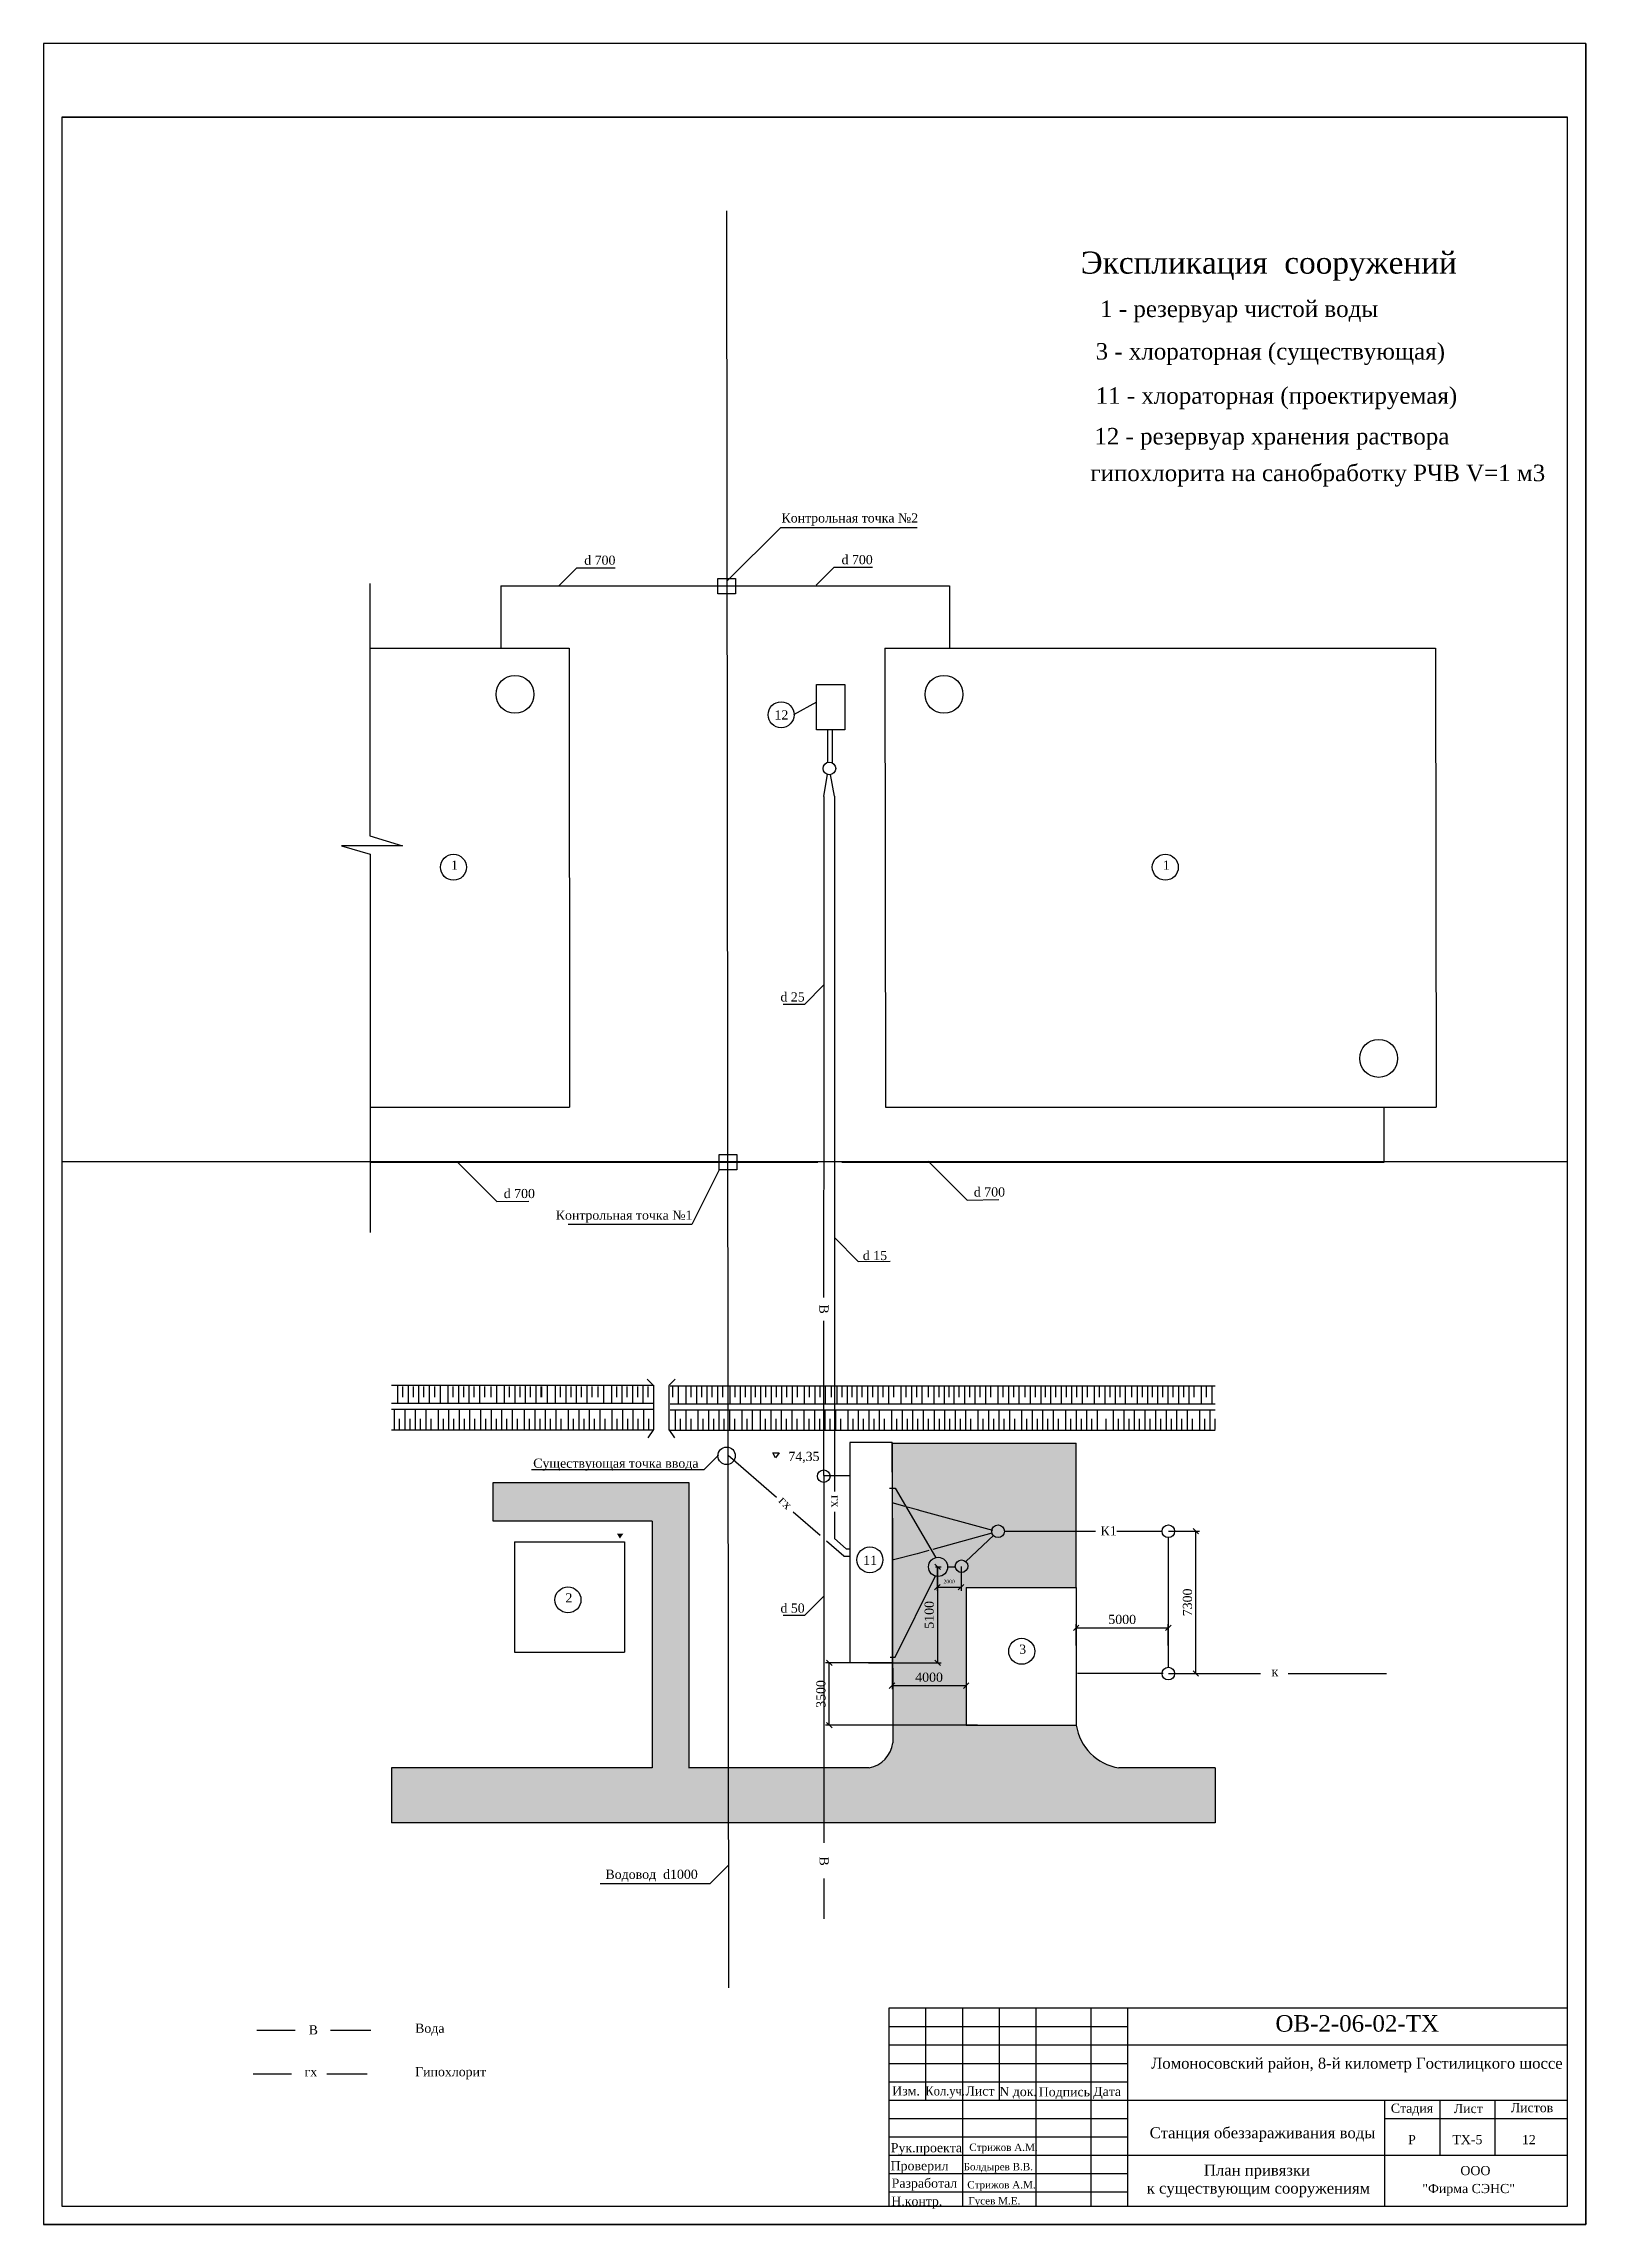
# Model space of a CAD drawing. Header units: millimetres. Extents: x 158645 to 1043550, y -60647 to 236438.
# Drawn here: x 288096 to 330111, y 175816 to 235216 of the extents above; entities that cross this region are included whole.
import ezdxf

# ---------------------------------------------------------------- set-up
doc = ezdxf.new("R2010")
doc.units = ezdxf.units.MM
doc.layers.add('опорудование', color=7, linetype='Continuous')
doc.styles.add('CН', font='TIMES.TTF')
doc.styles.add('СН с наклоном', font='TIMES.TTF', dxfattribs={"oblique": 15})
doc.dimstyles.new('СИС', dxfattribs={"dimscale": 0, "dimtxt": 100, "dimasz": 150, "dimexe": 100, "dimexo": 0.625, "dimgap": 100, "dimtad": 1, "dimdsep": 46, "dimtxsty": 'CН', "dimblk": 'OBLIQUE', "dimcen": 2.5, "dimclrd": 3, "dimclre": 3, "dimclrt": 7, "dimadec": 0, "dimazin": 0, "dimtm": 1e-09, "dimtfac": 1, "dimtmove": 0, "dimatfit": 3, "dimldrblk": 'NONE', "dimfxl": 0, "dimtolj": 1, "dimtzin": 0, "dimarcsym": 0})

msp = doc.modelspace()

# ---------------------------------------------------------------- texts
for s, height, style, p in [('Ломоносовский район, 8-й километр Гостилицкого шоссе', 300, 'СН с наклоном', (318255.116, 180055.609)), ('Изм.', 250, 'CН', (311205.15, 179327.982)), ('Лист', 250, 'CН', (313199.89, 179325.662)), ('N док.', 250, 'CН', (314122.626, 179309.311)), ('Подпись', 250, 'CН', (315195.724, 179302.326)), ('Дата', 250, 'CН', (316678.998, 179312.4)), ('Стадия', 250, 'CН', (324785.46, 178854.895)), ('Лист', 250, 'CН', (326499.782, 178847.316)), ('Листов', 250, 'CН', (328050.869, 178870.996)), ('Cтанция обеззараживания воды', 300, 'CН', (318218.355, 178161.259)), ('Р', 250, 'CН', (325256.14, 178000.057)), ('ТХ-5', 250, 'CН', (326461.477, 178000.057)), ('12', 250, 'CН', (328355.871, 178000.057)), ('Рук.проекта', 250, 'CН', (311167.135, 177780.078)), ('Стрижов А.М.', 200, 'CН', (313305.602, 177816.525)), ('Проверил', 250, 'CН', (311162.861, 177288.12)), ('Разработал', 250, 'CН', (311190.215, 176814.377)), ('Болдырев В.В.', 200, 'CН', (313150.596, 177288.12)), ('План привязки ', 300, 'CН', (319696.263, 177145.595)), ('ООО', 250, 'CН', (326680.173, 177156.199)), ('Н.контр.', 250, 'CН', (311181.097, 176322.414)), ('Стрижов А.М.', 200, 'CН', (313250.894, 176796.156)), ('Гусев М.Е.', 200, 'CН', (313278.248, 176358.856)), ('к существующим сооружениям', 300, 'CН', (318139.115, 176653.679)), ('"Фирма СЭНС"', 250, 'CН', (325642.504, 176668.147))]:
    msp.add_text(s, height=height, dxfattribs=dict(style=style)).set_placement(p)
at = {"style": 'CН', "width": 0.9}
msp.add_text('Кол.уч.', height=250, dxfattribs=at).set_placement((312109.66, 179327.982))
at = {"layer": 'опорудование', "color": 7, "ltscale": 80, "style": 'CН'}
for s, height, p in [('Экспликация  сооружений', 600, (316339.384, 228950.375)), ('1 - резервуар чистой воды', 450, (316868.529, 227769.101)), ('3 - хлораторная (существующая)', 450, (316745.896, 226610.033)), ('11 - хлораторная (проектируемая)', 450, (316745.896, 225404.644)), ('12 - резервуар хранения раствора ', 450, (316710.174, 224297.802)), ('гипохлорита на санобработку РЧВ V=1 м3', 450, (316603.007, 223298.069)), ('Контрольная точка №2', 250, (308190.741, 222171.18)), ('d 700', 250, (302818.775, 221019.69)), ('d 700', 250, (309826.396, 221035.385)), ('12', 250, (307999.972, 216805.278)), ('1', 250, (299189.089, 212713.215)), ('1', 250, (318575.2, 212713.215)), ('d 25', 250, (308161.75, 209124.356)), ('d 700', 250, (300626.233, 203769.927)), ('d 700', 250, (313429.297, 203812.519)), ('Контрольная точка №1', 250, (302043.449, 203179.887)), ('d 15', 250, (310405.459, 202081.826)), ('Существующая точка ввода', 250, (301429.019, 196424.676)), ('74,35', 250, (308377.859, 196609.334)), ('К1', 250, (316879.587, 194583.218)), ('2', 250, (302306.866, 192757.615)), ('d 50', 250, (308161.75, 192477.628)), ('3', 250, (314664.585, 191356.999)), ('к', 250, (321537.6, 190745.657)), ('Водовод  d1000', 250, (303396.916, 185226.985)), ('В', 250, (295314.161, 180989.981)), ('Вода', 250, (298212.56, 181033.562)), ('ОВ-2-06-02-ТХ', 450, (321642.62, 181064.681)), ('гх', 250, (295203.303, 179848.461)), ('Гипохлорит', 250, (298212.56, 179849.535))]:
    msp.add_text(s, height=height, dxfattribs=at).set_placement(p)
for s, rotation, p in [('В', 270, (309222.561, 200869.756)), ('гх', 315.02406671, (308093.567, 195507.017)), ('гх', 270.04714861, (309548.318, 195683.323)), ('В', 270, (309227.383, 185835.216))]:
    msp.add_text(s, height=250, rotation=rotation, dxfattribs=at).set_placement(p)
at = {"layer": 'опорудование', "color": 1, "ltscale": 80, "style": 'CН'}
msp.add_text('11', height=250, rotation=359.70460646, dxfattribs=at).set_placement((310414.887, 193780.047))

# ---------------------------------------------------------------- blocks, each defined once
blk = doc.blocks.new('_None')
blk = doc.blocks.new('_Oblique')
at = {"color": 0, "lineweight": -2}
blk.add_line((-0.5, -0.5), (0.5, 0.5), dxfattribs=at)
blk = doc.blocks.new('*D110')
at = {"layer": 'Defpoints', "color": 0, "ltscale": 80}
for p in [(312435, 193723), (313080, 193731), (313080, 193172)]:
    blk.add_point(p, dxfattribs=at)
at = {"layer": 'опорудование', "color": 3, "lineweight": -2, "ltscale": 80}
for p, q in [((312435, 193723), (312435, 193072)), ((313080, 193731), (313080, 193072)), ((312435, 193172), (313080, 193172))]:
    blk.add_line(p, q, dxfattribs=at)
at = {"layer": 'опорудование', "color": 3, "lineweight": -2, "ltscale": 80, "xscale": 150, "yscale": 150, "zscale": 150, "rotation": 180}
blk.add_blockref('_Oblique', (312435, 193172), dxfattribs=at)
at = {"layer": 'опорудование', "color": 3, "lineweight": -2, "ltscale": 80, "xscale": 150, "yscale": 150, "zscale": 150}
blk.add_blockref('_Oblique', (313080, 193172), dxfattribs=at)
at = {"layer": 'опорудование', "color": 7, "ltscale": 80, "insert": (312758, 193323), "char_height": 100, "attachment_point": 5, "style": 'CН'}
blk.add_mtext('\\A1;{\\fTimes New Roman|b0|i0|c204|p18;2000}', dxfattribs=at)
blk = doc.blocks.new('*D109')
at = {"layer": 'Defpoints', "color": 0, "ltscale": 80}
for p in [(312385, 193725), (310556, 191112), (312442, 191112)]:
    blk.add_point(p, dxfattribs=at)
at = {"layer": 'опорудование', "color": 3, "lineweight": -2, "ltscale": 80}
for p, q in [((312386, 193725), (312542, 193725)), ((312442, 193725), (312442, 191112)), ((310557, 191112), (312542, 191112))]:
    blk.add_line(p, q, dxfattribs=at)
at = {"layer": 'опорудование', "color": 3, "lineweight": -2, "ltscale": 80, "xscale": 150, "yscale": 150, "zscale": 150}
for p, rotation in [((312442, 193725), 90), ((312442, 191112), 270)]:
    blk.add_blockref('_Oblique', p, dxfattribs=dict(at, rotation=rotation))
at = {"layer": 'опорудование', "color": 7, "ltscale": 80, "insert": (312215, 192418), "char_height": 250, "attachment_point": 5, "rotation": 90, "style": 'CН'}
blk.add_mtext('\\A1;{\\fTimes New Roman|b0|i0|c204|p18;5100}', dxfattribs=at)
blk = doc.blocks.new('*D108')
at = {"layer": 'Defpoints', "color": 0, "ltscale": 80}
for p in [(318726, 194696), (319475, 194696), (318726, 190819)]:
    blk.add_point(p, dxfattribs=at)
at = {"layer": 'опорудование', "color": 3, "lineweight": -2, "ltscale": 80}
for p, q in [((318727, 194696), (319575, 194696)), ((319475, 190819), (319475, 194696)), ((318727, 190819), (319575, 190819))]:
    blk.add_line(p, q, dxfattribs=at)
at = {"layer": 'опорудование', "color": 3, "lineweight": -2, "ltscale": 80, "xscale": 150, "yscale": 150, "zscale": 150}
for p, rotation in [((319475, 194696), 90), ((319475, 190819), 270)]:
    blk.add_blockref('_Oblique', p, dxfattribs=dict(at, rotation=rotation))
at = {"layer": 'опорудование', "color": 7, "ltscale": 80, "insert": (319248, 192758), "char_height": 250, "attachment_point": 5, "rotation": 90, "style": 'CН'}
blk.add_mtext('\\A1;{\\fTimes New Roman|b0|i0|c204|p18;7300}', dxfattribs=at)
blk = doc.blocks.new('*D107')
at = {"layer": 'Defpoints', "color": 0, "ltscale": 80}
for p in [(318726, 192066), (316214, 191581), (318726, 191581)]:
    blk.add_point(p, dxfattribs=at)
at = {"layer": 'опорудование', "color": 3, "lineweight": -2, "ltscale": 80}
for p, q in [((316214, 191582), (316214, 192166)), ((316214, 192066), (318726, 192066)), ((318726, 191582), (318726, 192166))]:
    blk.add_line(p, q, dxfattribs=at)
at = {"layer": 'опорудование', "color": 3, "lineweight": -2, "ltscale": 80, "xscale": 150, "yscale": 150, "zscale": 150, "rotation": 180}
blk.add_blockref('_Oblique', (316214, 192066), dxfattribs=at)
at = {"layer": 'опорудование', "color": 3, "lineweight": -2, "ltscale": 80, "xscale": 150, "yscale": 150, "zscale": 150}
blk.add_blockref('_Oblique', (318726, 192066), dxfattribs=at)
at = {"layer": 'опорудование', "color": 7, "ltscale": 80, "insert": (317470, 192293), "char_height": 250, "attachment_point": 5, "style": 'CН'}
blk.add_mtext('\\A1;{\\fTimes New Roman|b0|i0|c204|p18;5000}', dxfattribs=at)
blk = doc.blocks.new('*D106')
at = {"layer": 'Defpoints', "color": 0, "ltscale": 80}
for p in [(309492, 191112), (310914, 191112), (313531, 189413)]:
    blk.add_point(p, dxfattribs=at)
at = {"layer": 'опорудование', "color": 3, "lineweight": -2, "ltscale": 80}
for p, q in [((310913, 191112), (309392, 191112)), ((309492, 189413), (309492, 191112)), ((313530, 189413), (309392, 189413))]:
    blk.add_line(p, q, dxfattribs=at)
at = {"layer": 'опорудование', "color": 3, "lineweight": -2, "ltscale": 80, "xscale": 150, "yscale": 150, "zscale": 150}
for p, rotation in [((309492, 191112), 90), ((309492, 189413), 270)]:
    blk.add_blockref('_Oblique', p, dxfattribs=dict(at, rotation=rotation))
at = {"layer": 'опорудование', "color": 7, "ltscale": 80, "insert": (309265, 190263), "char_height": 250, "attachment_point": 5, "rotation": 90, "style": 'CН'}
blk.add_mtext('\\A1;{\\fTimes New Roman|b0|i0|c204|p18;3500}', dxfattribs=at)
blk = doc.blocks.new('*D105')
at = {"layer": 'Defpoints', "color": 0, "ltscale": 80}
for p in [(311201, 191142), (313219, 191142), (313219, 190491)]:
    blk.add_point(p, dxfattribs=at)
at = {"layer": 'опорудование', "color": 3, "lineweight": -2, "ltscale": 80}
for p, q in [((311201, 191142), (311201, 190391)), ((313219, 191142), (313219, 190391)), ((311201, 190491), (313219, 190491))]:
    blk.add_line(p, q, dxfattribs=at)
at = {"layer": 'опорудование', "color": 3, "lineweight": -2, "ltscale": 80, "xscale": 150, "yscale": 150, "zscale": 150, "rotation": 180}
blk.add_blockref('_Oblique', (311201, 190491), dxfattribs=at)
at = {"layer": 'опорудование', "color": 3, "lineweight": -2, "ltscale": 80, "xscale": 150, "yscale": 150, "zscale": 150}
blk.add_blockref('_Oblique', (313219, 190491), dxfattribs=at)
at = {"layer": 'опорудование', "color": 7, "ltscale": 80, "insert": (312210, 190718), "char_height": 250, "attachment_point": 5, "style": 'CН'}
blk.add_mtext('\\A1;{\\fTimes New Roman|b0|i0|c204|p18;4000}', dxfattribs=at)

# ---------------------------------------------------------------- dimensions: what is measured, and where the dimension line sits
at = {"layer": 'опорудование', "color": 7, "ltscale": 80}
for base, p1, p2, angle, text, picture, middle in [((319475.479, 194696.128), (318726.24, 190819.222), (318726.24, 194696.128), 90, '{\\fTimes New Roman|b0|i0|c204|p18;7300}', '*D108', (319247.955, 192757.675)), ((312442.451, 191111.979), (312385.289, 193724.772), (310556.404, 191111.979), 270, '{\\fTimes New Roman|b0|i0|c204|p18;5100}', '*D109', (312215.288, 192418.376)), ((309491.732, 191111.979), (313530.872, 189413.229), (310913.823, 191111.979), 90, '{\\fTimes New Roman|b0|i0|c204|p18;3500}', '*D106', (309264.569, 190262.604))]:
    dim = msp.add_linear_dim(base=base, p1=p1, p2=p2, angle=angle, text=text, dimstyle='СИС', override={"dimscale": 1, "dimtxt": 250}, dxfattribs=at)
    dim.commit()
    dim.dimension.update_dxf_attribs({"geometry": picture, "text_midpoint": middle})
at = {"layer": 'опорудование', "color": 1, "ltscale": 80}
dim = msp.add_linear_dim(base=(313079.854, 193171.745), p1=(312435.493, 193723.415), p2=(313079.854, 193731.176), text='{\\fTimes New Roman|b0|i0|c204|p18;2000}', dimstyle='СИС', override={"dimscale": 1}, dxfattribs=at)
dim.commit()
dim.dimension.update_dxf_attribs({"geometry": '*D110', "text_midpoint": (312757.673, 193322.61)})
at = {"layer": 'опорудование', "color": 7, "ltscale": 80}
for base, p1, p2, text, picture, middle in [((318726.24, 192066.163), (316213.868, 191581.193), (318726.24, 191581.193), '{\\fTimes New Roman|b0|i0|c204|p18;5000}', '*D107', (317470.054, 192293.326)), ((313219.127, 190490.543), (311201.27, 191142.452), (313219.127, 191142.452), '{\\fTimes New Roman|b0|i0|c204|p18;4000}', '*D105', (312210.198, 190717.706))]:
    dim = msp.add_linear_dim(base=base, p1=p1, p2=p2, text=text, dimstyle='СИС', override={"dimscale": 1, "dimtxt": 250}, dxfattribs=at)
    dim.commit()
    dim.dimension.update_dxf_attribs({"geometry": picture, "text_midpoint": middle})

# ---------------------------------------------------------------- hatches: boundary and pattern name
at = {"layer": 'опорудование', "ltscale": 80}
h = msp.add_hatch(dxfattribs=at)
h.set_pattern_fill('SWAMP', scale=10, style=0)
h.set_pattern_definition([(360, (122266.32, 181895.07), (127, 219.97), [31.75, -222.25]), (90, (122282.19, 181895.07), (-127, 219.97), [15.875, -424.066]), (90, (122286.16, 181895.07), (-127, 219.97), [12.7, -427.241]), (90, (122278.22, 181895.07), (-127, 219.97), [12.7, -427.241]), (60, (122290.13, 181895.07), (-126.9996, 219.97023), [10.16, -243.84]), (120, (122274.25, 181895.07), (-253.9996, 0.00023), [10.16, -243.84])])
h.paths.add_polyline_path([(305669.127, 194406.579), (305669.728, 196020.236), (300338.684, 196020.236), (300338.684, 194974.148), (304669.127, 194974.148), (304670.001, 188250.861), (303937.048, 188250.861), (297572.86, 188250.861), (297572.86, 186750.861), (306742.66, 186750.861), (306740.921, 188250.861), (305671.129, 188250.861)])
h.paths.add_polyline_path([(309273.837, 186750.861), (309273.837, 188250.861), (306740.921, 188250.861), (306742.66, 186750.861)])
h.paths.add_polyline_path([(320001.831, 186750.861), (320001.831, 188250.861), (317376.097, 188250.861, -0.325710091), (316219.127, 189413.229), (313219.127, 189413.229), (313219.127, 193163.229), (316219.127, 193163.229), (316219.127, 197097.17), (311204.032, 197097.17), (311219.098, 188932.213, -0.326935667), (310579.281, 188250.861), (309273.837, 188250.861), (309273.837, 186750.861)])
msp.add_hatch(color=7, dxfattribs=at).paths.add_polyline_path([(303883.569, 194628.53), (303727.564, 194628.53), (303711.965, 194628.53), (303789.966, 194496.064)])

# ---------------------------------------------------------------- linework, layer by layer
for p, q in [((288095.64, 235215.821), (288095.64, 175815.821)), ((330095.64, 235215.821), (288095.64, 235215.821)), ((330095.64, 235215.821), (330095.64, 175815.821)), ((330095.64, 175815.821), (330095.64, 235215.821)), ((288595.64, 233215.821), (288595.64, 176315.821)), ((329595.64, 233215.821), (288595.64, 233215.821)), ((288595.64, 233215.821), (329595.64, 233215.821)), ((329595.64, 176315.821), (329595.64, 233215.821)), ((311116.574, 181702.031), (311116.574, 176315.821)), ((329595.64, 181702.031), (311116.574, 181702.031)), ((311116.574, 181202.031), (317616.574, 181202.031)), ((312116.574, 181702.031), (312116.574, 179202.031)), ((313116.574, 181702.031), (313116.574, 176315.821)), ((314116.574, 181702.031), (314116.574, 179202.031)), ((315116.574, 181702.031), (315116.574, 176315.821)), ((316616.574, 181702.031), (316616.574, 176315.821)), ((317616.574, 181702.031), (317616.574, 176315.821)), ((311116.574, 180702.031), (329595.64, 180702.031)), ((311116.574, 180202.031), (317616.574, 180202.031)), ((311116.574, 179702.031), (317616.574, 179702.031)), ((311116.574, 179202.031), (329595.64, 179202.031)), ((324616.574, 179202.031), (324616.574, 176315.821)), ((326116.574, 179202.031), (326116.574, 177702.031)), ((327616.574, 179202.031), (327616.574, 177702.031)), ((311116.574, 178702.031), (317616.574, 178702.031)), ((311116.574, 178202.031), (317616.574, 178202.031)), ((324616.574, 178702.031), (329595.64, 178702.031)), ((311116.574, 177702.031), (329595.64, 177702.031)), ((311116.574, 177202.031), (317616.574, 177202.031)), ((311116.574, 176702.031), (317616.574, 176702.031)), ((288595.64, 176315.821), (329595.64, 176315.821)), ((330095.64, 175815.821), (288095.64, 175815.821)), ((288095.64, 175815.821), (330095.64, 175815.821))]:
    msp.add_line(p, q)
msp.add_arc((330101.261, 175848.709), 10, 270, 0)
at = {"layer": 'Defpoints', "color": 2}
msp.add_line((288595.64, 204765.821), (329595.64, 204765.821), dxfattribs=at)
at = {"layer": 'Defpoints', "color": 7, "ltscale": 80}
for p, q in [((297572.86, 188250.861), (297572.86, 186750.861)), ((320001.831, 188250.861), (320001.831, 186750.861))]:
    msp.add_line(p, q, dxfattribs=at)
at = {"layer": 'опорудование', "color": 1, "ltscale": 80}
for p, q in [((306691.746, 230665.373), (306747.866, 182260.605)), ((300548.42, 220449.993), (300548.42, 218749.993)), ((300548.42, 220449.993), (312768.998, 220449.993)), ((312768.998, 220449.993), (312768.998, 218749.993)), ((309445.492, 216514.868), (309443.177, 215634.59)), ((309572.129, 216527.042), (309570.521, 215624.965)), ((309346.044, 214712.16), (309442.801, 215314.192)), ((309633.014, 214717.715), (309527.38, 215303.675)), ((309346.044, 214712.16), (309348.049, 205041.121)), ((309633.014, 214717.715), (309633.014, 205180.625)), ((309348.049, 206925.546), (309337.765, 201064.708)), ((324607.683, 204749.993), (324607.683, 206249.993)), ((309633.014, 205362.432), (309633.014, 195774.251)), ((296984.087, 204749.993), (309182.142, 204749.993)), ((309836.622, 204749.993), (324607.683, 204749.993)), ((309337.765, 200423.721), (309337.765, 196214.686)), ((308053.724, 195617.935), (306743.027, 196762.491)), ((311201.27, 197111.979), (310051.27, 197111.979)), ((310051.27, 197111.979), (310051.27, 191111.979)), ((311201.27, 197111.979), (311201.27, 191111.979)), ((309342.078, 196213.354), (309342.078, 186206.742)), ((309342.078, 196213.354), (310051.27, 196213.354)), ((311131.439, 195869.044), (311287.631, 195869.044)), ((311198.914, 195476.969), (311553.584, 195379.663)), ((311287.631, 195869.044), (312385.316, 193993.417)), ((309245.391, 194577.321), (308512.176, 195217.595)), ((309633.014, 195225.099), (309633.014, 194494.703)), ((311610.148, 195364.145), (311929.3, 195276.583)), ((311899.923, 195282.824), (313939.921, 194724.957)), ((309889.174, 194015.143), (309414.658, 194429.51)), ((309955.124, 194213.423), (309633.014, 194494.703)), ((312318.502, 194206.298), (313924.288, 194650.618)), ((313212.419, 193871.253), (313976.407, 194590.392)), ((314261.36, 194696.128), (316746.573, 194696.128)), ((317322.28, 194696.128), (318554.632, 194696.128)), ((318726.24, 190990.767), (318726.24, 194524.52)), ((309889.174, 194015.143), (310051.27, 194015.143)), ((309955.124, 194213.423), (310051.27, 194213.423)), ((311201.248, 193917.319), (311923.289, 194100.252)), ((311897.246, 194089.737), (312216.831, 194178.166)), ((312712.567, 193725.698), (312926.764, 193725.698)), ((311287.631, 191267.794), (312385.316, 193479.83)), ((311201.27, 191111.979), (310051.27, 191111.979)), ((311153.752, 191267.794), (311287.631, 191267.794)), ((309342.078, 185238.294), (309342.078, 184140.721)), ((293898.071, 181104.676), (294942.635, 181104.676)), ((295911.082, 181104.676), (297008.656, 181104.676)), ((293799.349, 179920.649), (294843.914, 179920.649)), ((295812.361, 179920.649), (296909.934, 179920.649))]:
    msp.add_line(p, q, dxfattribs=at)
at = {"layer": 'опорудование', "color": 7, "ltscale": 80}
for p, q in [((296984.087, 220506.803), (296984.087, 213639.825)), ((296997.597, 218749.993), (302405.557, 218749.993)), ((302405.557, 218749.993), (302420.05, 206249.993)), ((311005.563, 218749.993), (326005.573, 218749.993)), ((311005.563, 218749.993), (311020.056, 206249.993)), ((326005.573, 218749.993), (326020.066, 206249.993)), ((296204.04, 213366.196), (296990.34, 213136.297)), ((297872.53, 213366.196), (296204.04, 213366.196)), ((296984.087, 213639.825), (297872.53, 213366.196)), ((296990.34, 213136.297), (296990.34, 202830.694)), ((296997.597, 206249.993), (302420.05, 206249.993)), ((311020.056, 206249.993), (326020.066, 206249.993)), ((297572.86, 198676.846), (304708.534, 198676.846)), ((297733.252, 198644.646), (297733.252, 198185.492)), ((297869.415, 198639.206), (297869.415, 198350.837)), ((298021.919, 198644.646), (298021.919, 198185.492)), ((298158.083, 198639.206), (298158.083, 198350.837)), ((298305.139, 198644.646), (298305.139, 198185.492)), ((298441.302, 198639.206), (298441.302, 198350.837)), ((298593.806, 198644.646), (298593.806, 198185.492)), ((298739.789, 198639.206), (298739.789, 198350.837)), ((298892.293, 198644.646), (298892.293, 198185.492)), ((299105.475, 198644.646), (299105.475, 198185.492)), ((299241.638, 198639.206), (299241.638, 198350.837)), ((299394.142, 198644.646), (299394.142, 198185.492)), ((299530.306, 198639.206), (299530.306, 198350.837)), ((299677.361, 198644.646), (299677.361, 198185.492)), ((299813.525, 198639.206), (299813.525, 198350.837)), ((299966.029, 198644.646), (299966.029, 198185.492)), ((300102.192, 198639.206), (300102.192, 198350.837)), ((300272.592, 198639.206), (300272.592, 198350.837)), ((300425.096, 198644.646), (300425.096, 198185.492)), ((300638.277, 198644.646), (300638.277, 198185.492)), ((300774.441, 198639.206), (300774.441, 198350.837)), ((300926.945, 198644.646), (300926.945, 198185.492)), ((301063.108, 198639.206), (301063.108, 198350.837)), ((301210.164, 198644.646), (301210.164, 198185.492)), ((301346.327, 198639.206), (301346.327, 198350.837)), ((301498.831, 198644.646), (301498.831, 198185.492)), ((301634.994, 198639.206), (301634.994, 198350.837)), ((301659.413, 198639.206), (301659.413, 198350.837)), ((301811.917, 198644.646), (301811.917, 198185.492)), ((302025.099, 198644.646), (302025.099, 198185.492)), ((302161.262, 198639.206), (302161.262, 198350.837)), ((302313.766, 198644.646), (302313.766, 198185.492)), ((302449.93, 198639.206), (302449.93, 198350.837)), ((302596.986, 198644.646), (302596.986, 198185.492)), ((302733.149, 198639.206), (302733.149, 198350.837)), ((302885.653, 198644.646), (302885.653, 198185.492)), ((303021.816, 198639.206), (303021.816, 198350.837)), ((303192.216, 198639.206), (303192.216, 198350.837)), ((303344.72, 198644.646), (303344.72, 198185.492)), ((303557.901, 198644.646), (303557.901, 198185.492)), ((303694.065, 198639.206), (303694.065, 198350.837)), ((303846.569, 198644.646), (303846.569, 198185.492)), ((303982.732, 198639.206), (303982.732, 198350.837)), ((304129.788, 198644.646), (304129.788, 198185.492)), ((304265.951, 198639.206), (304265.951, 198350.837)), ((304418.455, 198644.646), (304418.455, 198185.492)), ((304706.254, 198665.649), (304532.133, 198839.59)), ((304554.618, 198639.206), (304554.618, 198350.837)), ((304706.254, 198676.846), (304706.254, 197460.892)), ((305124.146, 198665.649), (305298.267, 198839.59)), ((305124.146, 198660.592), (305124.146, 197444.637)), ((305158.969, 198660.592), (320001.831, 198660.592)), ((305221.355, 198639.206), (305221.355, 198350.837)), ((305373.858, 198644.646), (305373.858, 198169.237)), ((305587.04, 198644.646), (305587.04, 198169.237)), ((305723.204, 198639.206), (305723.204, 198350.837)), ((305875.707, 198644.646), (305875.707, 198169.237)), ((306011.871, 198639.206), (306011.871, 198350.837)), ((306158.927, 198644.646), (306158.927, 198169.237)), ((306295.09, 198639.206), (306295.09, 198350.837)), ((306447.594, 198644.646), (306447.594, 198169.237)), ((306583.757, 198639.206), (306583.757, 198350.837)), ((306780.069, 198644.646), (306780.069, 198169.237)), ((306916.232, 198639.206), (306916.232, 198350.837)), ((307068.736, 198644.646), (307068.736, 198169.237)), ((307204.9, 198639.206), (307204.9, 198350.837)), ((307351.956, 198644.646), (307351.956, 198169.237)), ((307475.19, 198639.206), (307475.19, 198350.837)), ((307617.77, 198644.646), (307617.77, 198169.237)), ((307753.933, 198639.206), (307753.933, 198350.837)), ((307906.437, 198644.646), (307906.437, 198169.237)), ((308042.6, 198639.206), (308042.6, 198350.837)), ((308189.656, 198644.646), (308189.656, 198169.237)), ((308325.819, 198639.206), (308325.819, 198350.837)), ((308478.323, 198644.646), (308478.323, 198169.237)), ((308614.486, 198639.206), (308614.486, 198350.837)), ((308810.798, 198644.646), (308810.798, 198169.237)), ((308946.962, 198639.206), (308946.962, 198350.837)), ((309099.466, 198644.646), (309099.466, 198169.237)), ((309235.629, 198639.206), (309235.629, 198350.837)), ((309382.685, 198644.646), (309382.685, 198169.237)), ((309544.235, 198639.206), (309544.235, 198350.837)), ((309696.739, 198644.646), (309696.739, 198169.237)), ((309832.902, 198639.206), (309832.902, 198350.837)), ((309979.958, 198644.646), (309979.958, 198169.237)), ((310103.193, 198639.206), (310103.193, 198350.837)), ((310245.772, 198644.646), (310245.772, 198169.237)), ((310381.936, 198639.206), (310381.936, 198350.837)), ((310534.44, 198644.646), (310534.44, 198169.237)), ((310670.603, 198639.206), (310670.603, 198350.837)), ((310817.659, 198644.646), (310817.659, 198169.237)), ((310953.822, 198639.206), (310953.822, 198350.837)), ((311106.326, 198644.646), (311106.326, 198169.237)), ((311242.489, 198639.206), (311242.489, 198350.837)), ((311438.801, 198644.646), (311438.801, 198169.237)), ((311574.965, 198639.206), (311574.965, 198350.837)), ((311727.468, 198644.646), (311727.468, 198169.237)), ((311863.632, 198639.206), (311863.632, 198350.837)), ((312010.688, 198644.646), (312010.688, 198169.237)), ((312187.17, 198639.206), (312187.17, 198350.837)), ((312339.674, 198644.646), (312339.674, 198169.237)), ((312475.837, 198639.206), (312475.837, 198350.837)), ((312622.893, 198644.646), (312622.893, 198169.237)), ((312746.127, 198639.206), (312746.127, 198350.837)), ((312888.707, 198644.646), (312888.707, 198169.237)), ((313024.87, 198639.206), (313024.87, 198350.837)), ((313177.374, 198644.646), (313177.374, 198169.237)), ((313313.537, 198639.206), (313313.537, 198350.837)), ((313460.593, 198644.646), (313460.593, 198169.237)), ((313596.757, 198639.206), (313596.757, 198350.837)), ((313749.26, 198644.646), (313749.26, 198169.237)), ((313885.424, 198639.206), (313885.424, 198350.837)), ((314081.736, 198644.646), (314081.736, 198169.237)), ((314217.899, 198639.206), (314217.899, 198350.837)), ((314370.403, 198644.646), (314370.403, 198169.237)), ((314506.566, 198639.206), (314506.566, 198350.837)), ((314653.622, 198644.646), (314653.622, 198169.237)), ((314815.172, 198639.206), (314815.172, 198350.837)), ((314967.676, 198644.646), (314967.676, 198169.237)), ((315103.84, 198639.206), (315103.84, 198350.837)), ((315250.896, 198644.646), (315250.896, 198169.237)), ((315374.13, 198639.206), (315374.13, 198350.837)), ((315516.71, 198644.646), (315516.71, 198169.237)), ((315652.873, 198639.206), (315652.873, 198350.837)), ((315805.377, 198644.646), (315805.377, 198169.237)), ((315941.54, 198639.206), (315941.54, 198350.837)), ((316088.596, 198644.646), (316088.596, 198169.237)), ((316224.759, 198639.206), (316224.759, 198350.837)), ((316377.263, 198644.646), (316377.263, 198169.237)), ((316513.427, 198639.206), (316513.427, 198350.837)), ((316709.739, 198644.646), (316709.739, 198169.237)), ((316845.902, 198639.206), (316845.902, 198350.837)), ((316998.406, 198644.646), (316998.406, 198169.237)), ((317134.569, 198639.206), (317134.569, 198350.837)), ((317281.625, 198644.646), (317281.625, 198169.237)), ((317403.343, 198639.206), (317403.343, 198350.837)), ((317550.399, 198644.646), (317550.399, 198169.237)), ((317726.88, 198639.206), (317726.88, 198350.837)), ((317879.384, 198644.646), (317879.384, 198169.237)), ((318015.548, 198639.206), (318015.548, 198350.837)), ((318162.604, 198644.646), (318162.604, 198169.237)), ((318285.838, 198639.206), (318285.838, 198350.837)), ((318428.418, 198644.646), (318428.418, 198169.237)), ((318564.581, 198639.206), (318564.581, 198350.837)), ((318717.085, 198644.646), (318717.085, 198169.237)), ((318853.248, 198639.206), (318853.248, 198350.837)), ((319000.304, 198644.646), (319000.304, 198169.237)), ((319136.467, 198639.206), (319136.467, 198350.837)), ((319288.971, 198644.646), (319288.971, 198169.237)), ((319425.135, 198639.206), (319425.135, 198350.837)), ((319621.447, 198644.646), (319621.447, 198169.237)), ((319757.61, 198639.206), (319757.61, 198350.837)), ((319910.114, 198644.646), (319910.114, 198169.237)), ((297572.86, 198185.492), (303846.291, 198185.492)), ((297572.86, 198017.504), (304708.534, 198017.504)), ((297653.228, 197464.245), (297653.228, 198013.777)), ((297941.895, 197464.245), (297941.895, 198013.777)), ((298225.114, 197464.245), (298225.114, 198013.777)), ((298513.781, 197464.245), (298513.781, 198013.777)), ((298846.257, 197464.245), (298846.257, 198013.777)), ((299134.924, 197464.245), (299134.924, 198013.777)), ((299418.143, 197464.245), (299418.143, 198013.777)), ((299706.81, 197464.245), (299706.81, 198013.777)), ((300003.132, 197464.245), (300003.132, 198013.777)), ((300291.799, 197464.245), (300291.799, 198013.777)), ((300575.018, 197464.245), (300575.018, 198013.777)), ((300863.686, 197464.245), (300863.686, 198013.777)), ((301196.161, 197464.245), (301196.161, 198013.777)), ((301484.828, 197464.245), (301484.828, 198013.777)), ((301768.047, 197464.245), (301768.047, 198013.777)), ((302056.714, 197464.245), (302056.714, 198013.777)), ((302389.189, 197464.245), (302389.189, 198013.777)), ((302677.856, 197464.245), (302677.856, 198013.777)), ((302961.075, 197464.245), (302961.075, 198013.777)), ((303249.742, 197464.245), (303249.742, 198013.777)), ((303582.218, 197464.245), (303582.218, 198013.777)), ((303846.569, 198185.492), (304708.534, 198185.492)), ((303870.885, 197464.245), (303870.885, 198013.777)), ((304154.104, 197464.245), (304154.104, 198013.777)), ((304442.771, 197464.245), (304442.771, 198013.777)), ((305158.969, 198169.237), (320001.831, 198169.237)), ((305158.969, 198001.249), (320001.831, 198001.249)), ((305301.75, 197464.245), (305301.75, 198013.777)), ((305590.417, 197464.245), (305590.417, 198013.777)), ((305922.892, 197464.245), (305922.892, 198013.777)), ((306211.559, 197464.245), (306211.559, 198013.777)), ((306494.778, 197464.245), (306494.778, 198013.777)), ((306783.445, 197464.245), (306783.445, 198013.777)), ((307115.921, 197464.245), (307115.921, 198013.777)), ((307404.588, 197464.245), (307404.588, 198013.777)), ((307617.77, 197464.245), (307617.77, 198013.777)), ((307906.437, 197464.245), (307906.437, 198013.777)), ((308189.656, 197464.245), (308189.656, 198013.777)), ((308478.323, 197464.245), (308478.323, 198013.777)), ((308810.798, 197464.245), (308810.798, 198013.777)), ((309099.466, 197464.245), (309099.466, 198013.777)), ((309382.685, 197464.245), (309382.685, 198013.777)), ((309671.352, 197464.245), (309671.352, 198013.777)), ((310003.826, 197464.245), (310003.826, 198013.777)), ((310292.494, 197464.245), (310292.494, 198013.777)), ((310575.713, 197464.245), (310575.713, 198013.777)), ((310864.38, 197464.245), (310864.38, 198013.777)), ((311196.855, 197464.245), (311196.855, 198013.777)), ((311485.522, 197464.245), (311485.522, 198013.777)), ((311768.742, 197464.245), (311768.742, 198013.777)), ((312057.409, 197464.245), (312057.409, 198013.777)), ((312353.731, 197464.245), (312353.731, 198013.777)), ((312642.398, 197464.245), (312642.398, 198013.777)), ((312925.617, 197464.245), (312925.617, 198013.777)), ((313214.284, 197464.245), (313214.284, 198013.777)), ((313546.759, 197464.245), (313546.759, 198013.777)), ((313835.427, 197464.245), (313835.427, 198013.777)), ((314118.646, 197464.245), (314118.646, 198013.777)), ((314407.313, 197464.245), (314407.313, 198013.777)), ((314739.788, 197464.245), (314739.788, 198013.777)), ((315028.455, 197464.245), (315028.455, 198013.777)), ((315311.674, 197464.245), (315311.674, 198013.777)), ((315600.341, 197464.245), (315600.341, 198013.777)), ((315932.816, 197464.245), (315932.816, 198013.777)), ((316221.484, 197464.245), (316221.484, 198013.777)), ((316504.703, 197464.245), (316504.703, 198013.777)), ((316793.37, 197464.245), (316793.37, 198013.777)), ((317231.173, 197464.245), (317231.173, 198013.777)), ((317519.84, 197464.245), (317519.84, 198013.777)), ((317803.059, 197464.245), (317803.059, 198013.777)), ((318091.726, 197464.245), (318091.726, 198013.777)), ((318388.048, 197464.245), (318388.048, 198013.777)), ((318676.715, 197464.245), (318676.715, 198013.777)), ((318959.934, 197464.245), (318959.934, 198013.777)), ((319248.602, 197464.245), (319248.602, 198013.777)), ((319581.077, 197464.245), (319581.077, 198013.777)), ((319869.744, 197464.245), (319869.744, 198013.777)), ((297572.86, 197460.892), (304708.534, 197460.892)), ((297789.391, 197469.686), (297789.391, 197758.054)), ((298078.058, 197469.686), (298078.058, 197758.054)), ((298361.277, 197469.686), (298361.277, 197758.054)), ((298649.945, 197469.686), (298649.945, 197758.054)), ((298982.42, 197469.686), (298982.42, 197758.054)), ((299271.087, 197469.686), (299271.087, 197758.054)), ((299554.306, 197469.686), (299554.306, 197758.054)), ((299842.973, 197469.686), (299842.973, 197758.054)), ((300139.295, 197469.686), (300139.295, 197758.054)), ((300427.962, 197469.686), (300427.962, 197758.054)), ((300711.182, 197469.686), (300711.182, 197758.054)), ((300999.849, 197469.686), (300999.849, 197758.054)), ((301332.324, 197469.686), (301332.324, 197758.054)), ((301620.991, 197469.686), (301620.991, 197758.054)), ((301904.21, 197469.686), (301904.21, 197758.054)), ((302192.878, 197469.686), (302192.878, 197758.054)), ((302525.352, 197469.686), (302525.352, 197758.054)), ((302814.019, 197469.686), (302814.019, 197758.054)), ((303097.239, 197469.686), (303097.239, 197758.054)), ((303385.906, 197469.686), (303385.906, 197758.054)), ((303718.381, 197469.686), (303718.381, 197758.054)), ((304007.048, 197469.686), (304007.048, 197758.054)), ((304290.267, 197469.686), (304290.267, 197758.054)), ((304706.254, 197463.816), (304549.545, 197237.692)), ((304578.935, 197469.686), (304578.935, 197758.054)), ((305124.146, 197463.816), (305280.854, 197237.692)), ((305158.969, 197444.637), (320001.831, 197444.637)), ((305437.913, 197469.686), (305437.913, 197758.054)), ((305726.581, 197469.686), (305726.581, 197758.054)), ((306059.055, 197469.686), (306059.055, 197758.054)), ((306347.722, 197469.686), (306347.722, 197758.054)), ((306630.941, 197469.686), (306630.941, 197758.054)), ((306919.609, 197469.686), (306919.609, 197758.054)), ((307252.084, 197469.686), (307252.084, 197758.054)), ((307753.933, 197469.686), (307753.933, 197758.054)), ((308042.6, 197469.686), (308042.6, 197758.054)), ((308325.819, 197469.686), (308325.819, 197758.054)), ((308614.486, 197469.686), (308614.486, 197758.054)), ((308946.962, 197469.686), (308946.962, 197758.054)), ((309235.629, 197469.686), (309235.629, 197758.054)), ((309518.848, 197469.686), (309518.848, 197758.054)), ((309807.515, 197469.686), (309807.515, 197758.054)), ((310139.99, 197469.686), (310139.99, 197758.054)), ((310428.657, 197469.686), (310428.657, 197758.054)), ((310711.876, 197469.686), (310711.876, 197758.054)), ((311000.543, 197469.686), (311000.543, 197758.054)), ((311333.019, 197469.686), (311333.019, 197758.054)), ((311621.686, 197469.686), (311621.686, 197758.054)), ((311904.905, 197469.686), (311904.905, 197758.054)), ((312193.572, 197469.686), (312193.572, 197758.054)), ((312489.894, 197469.686), (312489.894, 197758.054)), ((312778.561, 197469.686), (312778.561, 197758.054)), ((313061.78, 197469.686), (313061.78, 197758.054)), ((313350.448, 197469.686), (313350.448, 197758.054)), ((313682.923, 197469.686), (313682.923, 197758.054)), ((313971.59, 197469.686), (313971.59, 197758.054)), ((314254.809, 197469.686), (314254.809, 197758.054)), ((314543.476, 197469.686), (314543.476, 197758.054)), ((314875.951, 197469.686), (314875.951, 197758.054)), ((315164.618, 197469.686), (315164.618, 197758.054)), ((315447.837, 197469.686), (315447.837, 197758.054)), ((315736.504, 197469.686), (315736.504, 197758.054)), ((316068.98, 197469.686), (316068.98, 197758.054)), ((316357.647, 197469.686), (316357.647, 197758.054)), ((316640.866, 197469.686), (316640.866, 197758.054)), ((317034.861, 197469.686), (317034.861, 197758.054)), ((317367.336, 197469.686), (317367.336, 197758.054)), ((317656.003, 197469.686), (317656.003, 197758.054)), ((317939.222, 197469.686), (317939.222, 197758.054)), ((318227.889, 197469.686), (318227.889, 197758.054)), ((318524.211, 197469.686), (318524.211, 197758.054)), ((318812.878, 197469.686), (318812.878, 197758.054)), ((319096.098, 197469.686), (319096.098, 197758.054)), ((319384.765, 197469.686), (319384.765, 197758.054)), ((319717.24, 197469.686), (319717.24, 197758.054)), ((320005.907, 197469.686), (320005.907, 197758.054)), ((307953.144, 196828.504), (308015.542, 196828.504)), ((308031.144, 196696.038), (307953.144, 196828.504)), ((307968.743, 196828.504), (308124.747, 196828.504)), ((308124.747, 196828.504), (308031.144, 196696.038)), ((311204.032, 196308.889), (311204.032, 197097.17)), ((311204.032, 197097.17), (316219.127, 197097.17)), ((311204.032, 197097.17), (311219.098, 188932.213)), ((316219.127, 193163.229), (316219.127, 197097.17)), ((300338.684, 194974.148), (300338.684, 196020.236)), ((300338.684, 196020.236), (305669.728, 196020.236)), ((305669.728, 196020.236), (305669.127, 194406.579)), ((304669.127, 194974.148), (300338.684, 194974.148)), ((318588.863, 190819.222), (316253.446, 190819.222)), ((318863.619, 190819.222), (321233.38, 190819.222)), ((321988.955, 190819.222), (324667.816, 190819.222)), ((304670.001, 188250.861), (297572.86, 188250.861)), ((304670.001, 188250.861), (303937.048, 188250.861)), ((310579.281, 188250.861), (305671.129, 188250.861)), ((320001.831, 188250.861), (317376.097, 188250.861)), ((320001.831, 186750.861), (297572.86, 186750.861))]:
    msp.add_line(p, q, dxfattribs=at)
at = {"layer": 'опорудование', "color": 1, "lineweight": 30, "ltscale": 80}
msp.add_line((311204.032, 196308.889), (311204.032, 195158.889), dxfattribs=at)
at = {"layer": 'опорудование', "color": 7, "lineweight": 30, "ltscale": 80}
for p, q in [((304669.127, 194974.148), (304670.002, 188249.896)), ((300919.127, 194406.411), (300919.127, 191406.411)), ((300919.127, 194406.411), (303919.127, 194406.411)), ((303919.127, 194406.411), (303919.127, 191406.411)), ((305669.127, 194406.579), (305671.132, 188243.978)), ((313219.127, 193163.229), (313219.127, 189413.229)), ((313219.127, 193163.229), (316219.127, 193163.229)), ((316219.127, 193163.229), (316219.127, 189413.229)), ((300919.127, 191406.411), (303919.127, 191406.411)), ((313219.127, 189413.229), (316219.127, 189413.229))]:
    msp.add_line(p, q, dxfattribs=at)
at = {"layer": 'опорудование', "color": 7, "ltscale": 80}
for points in [[(306456.333, 220648.423), (306934.237, 220648.423), (306934.237, 220229.364), (306456.333, 220229.364)], [(309912.834, 217760.626), (309912.834, 216527.042), (309142.465, 216527.042), (309142.465, 217760.626)], [(306496.476, 204956.647), (306974.38, 204956.647), (306974.38, 204537.587), (306496.476, 204537.587)]]:
    msp.add_lwpolyline(points, close=True, dxfattribs=at)
for centre, radius in [((300932.543, 217491.183), 516.438), ((312616.136, 217491.183), 516.438), ((308180.238, 216935.868), 353.739), ((299257.626, 212781.68), 353.739), ((318643.736, 212781.68), 353.739), ((324454.821, 207575.548), 516.438), ((302375.403, 192826.08), 353.739), ((314733.121, 191425.465), 353.739), ((318726.24, 190819.222), 171.609)]:
    msp.add_circle(centre, radius, dxfattribs=at)
at = {"layer": 'опорудование', "color": 1, "ltscale": 80}
for centre, radius in [((309496.934, 215472.561), 171.608), ((306696.178, 196749.993), 237.619), ((309342.078, 196196.221), 171.608), ((314089.752, 194696.128), 171.608), ((318726.24, 194696.128), 171.608), ((310599.559, 193917.319), 353.739), ((312455.155, 193724.772), 261.2), ((313094.068, 193743.539), 171.608)]:
    msp.add_circle(centre, radius, dxfattribs=at)
at = {"layer": 'опорудование', "color": 7, "ltscale": 80}
for centre, radius, start, end in [((310433.865, 189028.495), 791.113, 280.59188035, 353.00953922), ((317595.143, 189625.873), 1392.35, 188.78474863, 260.94855792)]:
    msp.add_arc(centre, radius, start, end, dxfattribs=at)

msp.set_redraw_order([(e.dxf.handle, doc.entitydb.next_handle()) for e in msp.query("TEXT MTEXT ATTDEF DIMENSION ARC_DIMENSION")])  # texts and dimensions are drawn at this point

# ---------------------------------------------------------------- leaders
for points in [[(306705.723, 220569.934), (308175.804, 222038.498), (311884.53, 222038.498)], [(302126.525, 220449.39), (302616.257, 220938.615), (303662.497, 220938.615)], [(309134.146, 220465.085), (309623.878, 220954.31), (310670.118, 220954.31)], [(309146.911, 217277.213), (308513.795, 216929.347)], [(299380.416, 204736.088), (300442.653, 203674.947), (301309.761, 203684.773)], [(312183.48, 204778.68), (313245.717, 203717.539), (314112.825, 203727.365)], [(309630.235, 202695.652), (310280.376, 202045.394), (311147.484, 202055.221)], [(306473.55, 196770.832), (306074.955, 196372.649), (301383.052, 196370.133)], [(306747.866, 185602.967), (306241.806, 185090.954), (303255.689, 185090.954)]]:
    msp.add_leader(points, dimstyle='СИС', override={"dimgap": 100, "dimtad": 0}, dxfattribs=at)
at = {"layer": 'опорудование', "color": 1, "ltscale": 80}
for points in [[(309342.078, 209578.402), (308813.887, 209046.56), (308234.182, 209046.56)], [(306496.476, 204537.587), (305749.665, 203048.426), (302383.958, 203048.426)], [(309342.078, 192931.674), (308813.887, 192399.832), (308234.182, 192399.832)]]:
    msp.add_leader(points, dimstyle='СИС', override={"dimgap": 100, "dimtad": 0}, dxfattribs=at)

doc.saveas('drawing.dxf')
